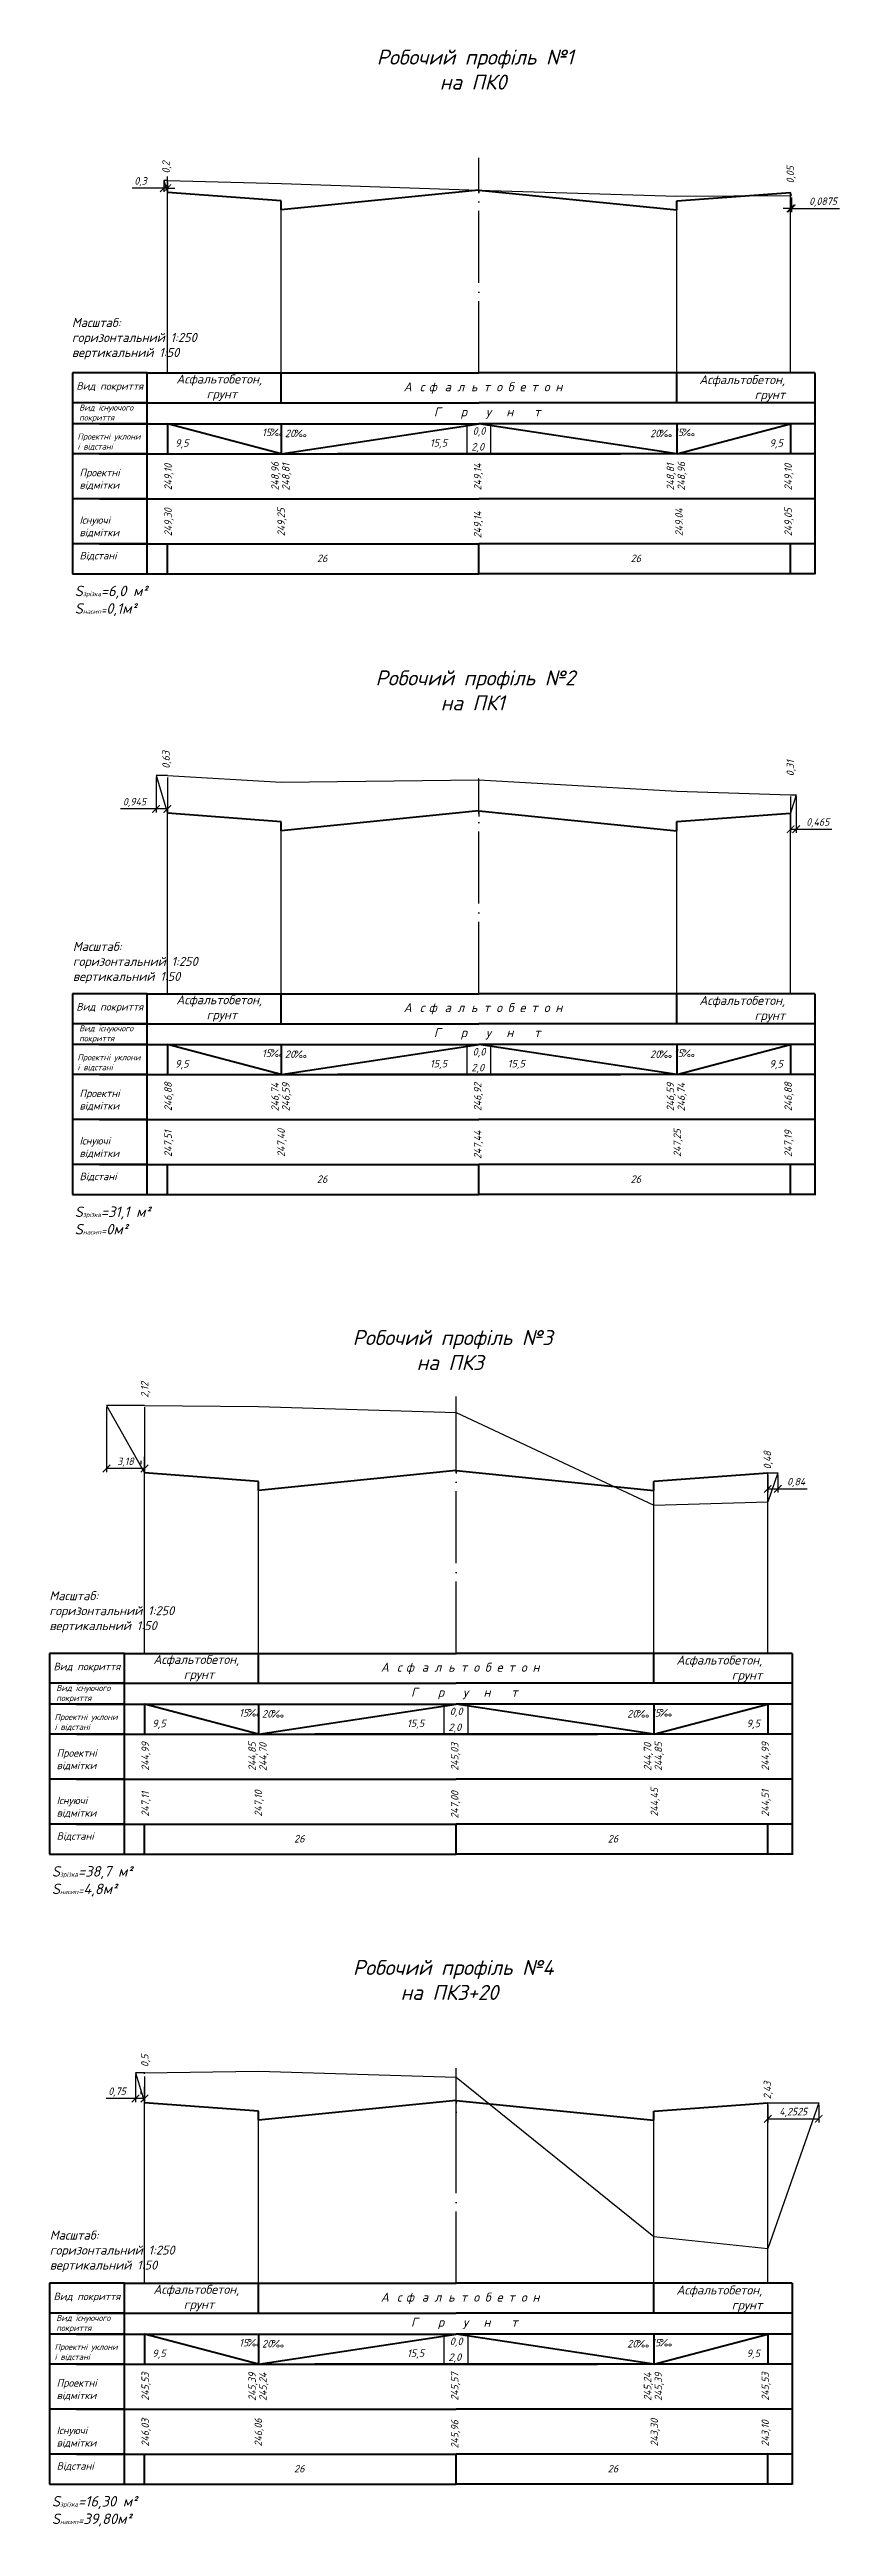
# Model space of a CAD drawing. Header units: millimetres. Extents: x -2825 to 30098, y -1816 to 5947.
# Drawn here: x -2580 to -2316, y -1810 to -984 of the extents above; entities that cross this region are included whole.
import ezdxf

# ---------------------------------------------------------------- set-up
doc = ezdxf.new("R2010")
doc.units = ezdxf.units.MM
doc.linetypes.add('ACAD_ISO04W100', pattern=[30, 24, -3, 0, -3])
doc.layers.add('ІСНУЮЧА', color=80, linetype='Continuous')
doc.styles.add('GOST-2.304_Type-B_italic', font='GOST Common Italic.ttf')
doc.styles.add('Креслярський', font='isocpeui.ttf')
doc.styles.add('профили', font='isocpeui.ttf')
doc.dimstyles.new('Копия(2) ISO-25', dxfattribs={"dimscale": 0, "dimtxt": 2.5, "dimasz": 2.5, "dimexe": 1.25, "dimexo": 0.625, "dimtad": 1, "dimdec": 4, "dimlfac": 0.25, "dimtxsty": 'GOST-2.304_Type-B_italic', "dimblk": 'ARCHTICK', "dimcen": 2.5, "dimadec": 0, "dimazin": 0, "dimtfac": 1, "dimtdec": 4, "dimtmove": 0, "dimatfit": 3, "dimldrblk": 'DOT', "dimfxl": 1, "dimarcsym": 0})

msp = doc.modelspace()

# ---------------------------------------------------------------- texts
at = {"style": 'профили'}
for s, insert, char_height, width, attachment_point in [('\\pi2.549;Робочий профіль №1\\P\\pi23.608;на ПК0  ', (-2473.21604, -983.85523), 5, 70.4919315, 1), ('Масштаб:\\Pгоризонтальний 1:250\\Pвертикальний 1:50', (-2572.39824, -1073.42893), 3, 43.9072312, 1), ('Вид покриття', (-2570.89022, -1094.88441), 2.5, 23.434852, 1), ('\\pi-1.6245;Асфальтобетон, \\P\\pi8.5028;грунт', (-2535.93842, -1092.28658), 3, 28.1668809, 1), ('{\\T2;Асфальтобетон}', (-2461.66742, -1094.88441), 3, 31.499909, 1), ('Асфальтобетон, грунт', (-2334.34355, -1092.49908), 3, 30.4937854, 3), ('Вид існуючого покриття', (-2569.96596, -1102.32013), 2, 23.434852, 1), ('{\\T4;Грунт}', (-2451.57662, -1103.24283), 3, 41.2951675, 1), ('Проектні уклони \\Pі відстані', (-2570.52128, -1111.98959), 2, 27.4808663, 1), ('9,5', (-2537.95194, -1113.89981), 2.5, 4.0301839, 1), ('15{\\fISOCPEUR|b0|i0|c204|p34;‰}', (-2508.94365, -1110.35109), 2.5, 4.0301839, 1), ('20{\\fISOCPEUR|b0|i0|c204|p34;‰}', (-2501.30977, -1110.69241), 2.5, 4.0301839, 1), ('15,5', (-2452.90071, -1113.83731), 2.5, 4.0301839, 1), ('2,0', (-2439.08379, -1115.17348), 2.5, 4.0301839, 1), ('0,0', (-2434.35924, -1109.87647), 2.5, 4.0301839, 3), ('20{\\fISOCPEUR|b0|i0|c204|p34;‰}', (-2371.72592, -1110.69241), 2.5, 4.0301839, 3), ('15{\\fISOCPEUR|b0|i0|c204|p34;‰}', (-2364.09204, -1110.35109), 2.5, 4.0301839, 3), ('9,5', (-2335.08376, -1113.89981), 2.5, 4.0301839, 3), ('Проектні\\Pвідмітки', (-2569.84597, -1123.7494), 2.5, 23.434852, 1), ('Існуючі\\Pвідмітки', (-2569.84597, -1139.59157), 2.5, 23.434852, 1), ('Відстані', (-2569.84597, -1151.48501), 2.5, 23.434852, 1), ('26', (-2490.62417, -1152.38614), 2.5, 4.0301839, 1), ('26', (-2382.41153, -1152.38614), 2.5, 4.0301839, 3), ('\\pi2.1437;Робочий профіль №2\\P\\pi23.924;на ПК1  ', (-2473.21604, -1191.03771), 5, 70.4919315, 1), ('Масштаб:\\Pгоризонтальний 1:250\\Pвертикальний 1:50', (-2572.0753, -1281.66525), 3, 43.9072312, 1), ('Вид покриття', (-2570.89022, -1302.06689), 2.5, 23.434852, 1), ('\\pi-1.6245;Асфальтобетон, \\P\\pi8.5028;грунт', (-2535.93842, -1299.46906), 3, 28.1668809, 1), ('{\\T2;Асфальтобетон}', (-2461.66742, -1302.06689), 3, 31.499909, 1), ('Асфальтобетон, грунт', (-2334.34355, -1299.68156), 3, 30.4937854, 3), ('Вид існуючого покриття', (-2569.96596, -1309.50261), 2, 23.434852, 1), ('{\\T4;Грунт}', (-2451.57662, -1310.42531), 3, 41.2951675, 1), ('Проектні уклони \\Pі відстані', (-2570.52128, -1319.17207), 2, 27.4808663, 1), ('9,5', (-2537.95194, -1321.08229), 2.5, 4.0301839, 1), ('15{\\fISOCPEUR|b0|i0|c204|p34;‰}', (-2508.94365, -1317.53357), 2.5, 4.0301839, 1), ('20{\\fISOCPEUR|b0|i0|c204|p34;‰}', (-2501.30977, -1317.87489), 2.5, 4.0301839, 1), ('15,5', (-2452.90071, -1321.01979), 2.5, 4.0301839, 1), ('2,0', (-2439.08379, -1322.35597), 2.5, 4.0301839, 1), ('0,0', (-2434.35924, -1317.05895), 2.5, 4.0301839, 3), ('15,5', (-2426.94111, -1321.01979), 2.5, 4.0301839, 1), ('20{\\fISOCPEUR|b0|i0|c204|p34;‰}', (-2371.72592, -1317.87489), 2.5, 4.0301839, 3), ('15{\\fISOCPEUR|b0|i0|c204|p34;‰}', (-2364.09204, -1317.53357), 2.5, 4.0301839, 3), ('9,5', (-2335.08376, -1321.08229), 2.5, 4.0301839, 3), ('Проектні\\Pвідмітки', (-2569.84597, -1330.93188), 2.5, 23.434852, 1), ('Існуючі\\Pвідмітки', (-2569.84597, -1346.77405), 2.5, 23.434852, 1), ('Відстані', (-2569.84597, -1358.66749), 2.5, 23.434852, 1), ('26', (-2490.62417, -1359.56862), 2.5, 4.0301839, 1), ('26', (-2382.41153, -1359.56862), 2.5, 4.0301839, 3), ('\\pi2.1456;Робочий профіль №3\\P\\pi23.521;на ПК3  ', (-2480.84978, -1411.19422), 5, 70.4919315, 1), ('Масштаб:\\Pгоризонтальний 1:250\\Pвертикальний 1:50', (-2579.91412, -1498.34761), 3, 43.9072312, 1), ('\\pi-1.6245;Асфальтобетон, \\P\\pi8.5028;грунт', (-2543.57216, -1519.62557), 3, 28.1668809, 1), ('Асфальтобетон, грунт', (-2341.97729, -1519.83808), 3, 30.4937854, 3), ('Вид покриття', (-2578.52396, -1522.2234), 2.5, 23.434852, 1), ('{\\T2;Асфальтобетон}', (-2469.30116, -1522.2234), 3, 31.499909, 1), ('Вид існуючого покриття', (-2577.59971, -1529.65912), 2, 23.434852, 1), ('{\\T4;Грунт}', (-2459.21037, -1530.58182), 3, 41.2951675, 1), ('0,0', (-2441.99299, -1537.21546), 2.5, 4.0301839, 3), ('Проектні уклони \\Pі відстані', (-2578.15502, -1539.32858), 2, 27.4808663, 1), ('9,5', (-2545.58568, -1541.2388), 2.5, 4.0301839, 1), ('15{\\fISOCPEUR|b0|i0|c204|p34;‰}', (-2516.5774, -1537.69008), 2.5, 4.0301839, 1), ('20{\\fISOCPEUR|b0|i0|c204|p34;‰}', (-2508.94352, -1538.0314), 2.5, 4.0301839, 1), ('15,5', (-2460.53445, -1541.1763), 2.5, 4.0301839, 1), ('2,0', (-2446.71753, -1542.51248), 2.5, 4.0301839, 1), ('20{\\fISOCPEUR|b0|i0|c204|p34;‰}', (-2379.35967, -1538.0314), 2.5, 4.0301839, 3), ('15{\\fISOCPEUR|b0|i0|c204|p34;‰}', (-2371.72579, -1537.69008), 2.5, 4.0301839, 3), ('9,5', (-2342.7175, -1541.2388), 2.5, 4.0301839, 3), ('Проектні\\Pвідмітки', (-2577.47972, -1551.08839), 2.5, 23.434852, 1), ('Існуючі\\Pвідмітки', (-2577.47972, -1566.93056), 2.5, 23.434852, 1), ('Відстані', (-2577.47972, -1578.824), 2.5, 23.434852, 1), ('26', (-2498.25791, -1579.72513), 2.5, 4.0301839, 1), ('26', (-2390.04527, -1579.72513), 2.5, 4.0301839, 3), ('\\pi2.2403;Робочий профіль №4\\P\\pi18.17;на ПК3+20  ', (-2480.84978, -1621.42678), 5, 70.4919315, 1), ('Масштаб:\\Pгоризонтальний 1:250\\Pвертикальний 1:50', (-2579.77459, -1711.75916), 3, 43.9072312, 1), ('Вид покриття', (-2578.52396, -1732.45596), 2.5, 23.434852, 1), ('\\pi-1.6245;Асфальтобетон, \\P\\pi8.5028;грунт', (-2543.57216, -1729.85813), 3, 28.1668809, 1), ('{\\T2;Асфальтобетон}', (-2469.30116, -1732.45596), 3, 31.499909, 1), ('Асфальтобетон, грунт', (-2341.97729, -1730.07064), 3, 30.4937854, 3), ('Вид існуючого покриття', (-2577.59971, -1739.89168), 2, 23.434852, 1), ('{\\T4;Грунт}', (-2459.21037, -1740.81438), 3, 41.2951675, 1), ('Проектні уклони \\Pі відстані', (-2578.15502, -1749.56114), 2, 27.4808663, 1), ('9,5', (-2545.58568, -1751.47136), 2.5, 4.0301839, 1), ('15{\\fISOCPEUR|b0|i0|c204|p34;‰}', (-2516.5774, -1747.92264), 2.5, 4.0301839, 1), ('20{\\fISOCPEUR|b0|i0|c204|p34;‰}', (-2508.94352, -1748.26396), 2.5, 4.0301839, 1), ('15,5', (-2460.53445, -1751.40886), 2.5, 4.0301839, 1), ('0,0', (-2441.99299, -1747.44802), 2.5, 4.0301839, 3), ('20{\\fISOCPEUR|b0|i0|c204|p34;‰}', (-2379.35967, -1748.26396), 2.5, 4.0301839, 3), ('15{\\fISOCPEUR|b0|i0|c204|p34;‰}', (-2371.72579, -1747.92264), 2.5, 4.0301839, 3), ('9,5', (-2342.7175, -1751.47136), 2.5, 4.0301839, 3), ('2,0', (-2446.71753, -1752.74504), 2.5, 4.0301839, 1), ('Проектні\\Pвідмітки', (-2577.47972, -1761.32095), 2.5, 23.434852, 1), ('Існуючі\\Pвідмітки', (-2577.47972, -1777.16312), 2.5, 23.434852, 1), ('Відстані', (-2577.47972, -1789.05657), 2.5, 23.434852, 1), ('26', (-2498.25791, -1789.95769), 2.5, 4.0301839, 1), ('26', (-2390.04527, -1789.95769), 2.5, 4.0301839, 3)]:
    msp.add_mtext(s, dxfattribs=dict(at, insert=insert, char_height=char_height, width=width, attachment_point=attachment_point))
at = {"char_height": 2.5, "rotation": 90, "style": 'GOST-2.304_Type-B_italic'}
for s, insert, attachment_point in [('0,2', (-2542.22712, -1025.20565), 1), ('0,05', (-2333.87345, -1028.52835), 1), ('249,10', (-2541.5352, -1130.92286), 1), ('248,96', (-2505.85313, -1130.98536), 1), ('248,81', (-2502.24033, -1130.98536), 1), ('249,14', (-2438.22687, -1130.92286), 1), ('248,81', (-2370.79537, -1130.98536), 7), ('248,96', (-2367.18257, -1130.98536), 7), ('249,10', (-2331.5005, -1130.92286), 7), ('249,30', (-2541.5352, -1146.22461), 1), ('249,25', (-2503.80243, -1146.22461), 1), ('249,14', (-2438.22687, -1146.90478), 1), ('249.04', (-2368.51009, -1146.22461), 7), ('249,05', (-2331.5005, -1146.22461), 7), ('0,63', (-2542.22712, -1223.83309), 1), ('0,31', (-2333.87345, -1226.357), 1), ('246,88', (-2541.5352, -1338.10534), 1), ('246,74', (-2505.85313, -1338.16784), 1), ('246,59', (-2502.24033, -1338.16784), 1), ('246,92', (-2438.22687, -1338.10534), 1), ('246,59', (-2370.79537, -1338.16784), 7), ('246,74', (-2367.18257, -1338.16784), 7), ('246,88', (-2331.5005, -1338.10534), 7), ('247,51', (-2541.5352, -1353.40709), 1), ('247,40', (-2503.80243, -1353.40709), 1), ('247,44', (-2438.22687, -1354.08726), 1), ('247,25', (-2368.51009, -1353.40709), 7), ('247,19', (-2331.5005, -1353.40709), 7), ('2,12', (-2549.32507, -1433.80038), 1), ('0,48', (-2341.5072, -1457.6936), 1), ('244,99', (-2549.16894, -1558.26185), 1), ('244,85', (-2513.48687, -1558.32435), 1), ('244,70', (-2509.87407, -1558.32435), 1), ('245,03', (-2445.86061, -1558.26185), 1), ('244,70', (-2378.42911, -1558.32435), 7), ('244,85', (-2374.81631, -1558.32435), 7), ('244,99', (-2339.13424, -1558.26185), 7), ('247,11', (-2549.16894, -1573.5636), 1), ('247,10', (-2511.43617, -1573.5636), 1), ('247,00', (-2445.86061, -1574.24377), 1), ('244,45', (-2376.14383, -1573.5636), 7), ('244,51', (-2339.13424, -1573.5636), 7), ('0,5', (-2549.32507, -1657.16248), 1), ('2,43', (-2341.5072, -1667.92616), 1), ('245,53', (-2549.16894, -1768.49441), 1), ('245,39', (-2513.48687, -1768.55691), 1), ('245,24', (-2509.87407, -1768.55691), 1), ('245,57', (-2445.86061, -1768.49441), 1), ('245,24', (-2378.42911, -1768.55691), 7), ('245,39', (-2374.81631, -1768.55691), 7), ('245,53', (-2339.13424, -1768.49441), 7), ('246,03', (-2549.16894, -1783.79616), 1), ('246,06', (-2511.43617, -1783.79616), 1), ('245,96', (-2445.86061, -1784.47633), 1), ('243,30', (-2376.14383, -1783.79616), 7), ('243,10', (-2339.13424, -1783.79616), 7)]:
    msp.add_mtext_dynamic_manual_height_columns(s, width=9.353835, gutter_width=12.5, heights=[0], dxfattribs=dict(at, insert=insert, attachment_point=attachment_point))
at = {"color": 1, "char_height": 2.5, "width": 69.4238126, "attachment_point": 1, "style": 'Креслярський'}
for s, insert in [(' {\\H1.4x;S\\H0.42857x;зрізка\\H2.3333x;=6,0\\H0.99998x; м²}\\P {\\H1.4x;S\\H0.42857x;насип}={\\H1.4x;0,1м²}', (-2573.07196, -1162.76837)), (' {\\H1.4x;S\\H0.42857x;зрізка\\H2.3333x;=31,1\\H0.99998x; м²}\\P {\\H1.4x;S\\H0.42857x;насип}={\\H1.4x;0м²}', (-2573.07196, -1369.95086)), (' {\\H1.4x;S\\H0.42857x;зрізка\\H2.3333x;=38,7\\H0.99998x; м²}\\P {\\H1.4x;S\\H0.42857x;насип}={\\H1.4x;4,8м²}', (-2580.7057, -1590.10737)), (' {\\H1.4x;S\\H0.42857x;зрізка\\H2.3333x;=16,30\\H0.99998x; м²}\\P {\\H1.4x;S\\H0.42857x;насип}={\\H1.4x;39,80м²}', (-2580.7057, -1800.33993))]:
    msp.add_mtext(s, dxfattribs=dict(at, insert=insert))

# ---------------------------------------------------------------- blocks, each defined once
blk = doc.blocks.new('_ArchTick')
at = {"color": 0, "linetype": 'ByBlock', "const_width": 0.15}
blk.add_lwpolyline([(-0.5, -0.5), (0.5, 0.5)], dxfattribs=at)
blk = doc.blocks.new('*D743')
at = {"color": 0, "lineweight": -2, "transparency": 16777216}
for p, q in [((-2332.52, -1033.17), (-2332.52, -1038.11)), ((-2332.17, -1033.17), (-2332.17, -1038.11)), ((-2332.52, -1036.86), (-2335.02, -1036.86)), ((-2332.52, -1036.86), (-2332.17, -1036.86)), ((-2332.17, -1036.86), (-2316.21, -1036.86))]:
    blk.add_line(p, q, dxfattribs=at)
at = {"layer": 'Defpoints', "color": 0, "transparency": 16777216}
for p in [(-2332.52, -1032.55), (-2332.17, -1032.55), (-2332.17, -1036.86)]:
    blk.add_point(p, dxfattribs=at)
at = {"color": 0, "lineweight": -2, "transparency": 16777216, "xscale": 2.5, "yscale": 2.5, "zscale": 2.5}
blk.add_blockref('_ArchTick', (-2332.52, -1036.86), dxfattribs=at)
at = {"color": 0, "lineweight": -2, "transparency": 16777216, "xscale": 2.5, "yscale": 2.5, "zscale": 2.5, "rotation": 180}
blk.add_blockref('_ArchTick', (-2332.17, -1036.86), dxfattribs=at)
at = {"color": 0, "transparency": 16777216, "insert": (-2321.69, -1034.74), "char_height": 2.5, "attachment_point": 5, "style": 'GOST-2.304_Type-B_italic'}
blk.add_mtext('0,0875', dxfattribs=at)
blk = doc.blocks.new('_Dot')
at = {"color": 0, "linetype": 'ByBlock', "lineweight": -2}
blk.add_line((-0.5, 0), (-1, 0), dxfattribs=at)
at = {"color": 0, "linetype": 'ByBlock', "const_width": 0.5}
blk.add_lwpolyline([(-0.25, 0, 1), (0.25, 0, 1)], format="xyb", close=True, dxfattribs=at)
blk = doc.blocks.new('*D745')
at = {"color": 0, "lineweight": -2, "transparency": 16777216}
for p, q in [((-2541.72, -1030.08), (-2552.26, -1030.08)), ((-2541.72, -1028.17), (-2541.72, -1031.33)), ((-2540.52, -1030.08), (-2541.72, -1030.08)), ((-2540.52, -1028.17), (-2540.52, -1031.33)), ((-2540.52, -1030.08), (-2538.02, -1030.08))]:
    blk.add_line(p, q, dxfattribs=at)
at = {"layer": 'Defpoints', "color": 0, "transparency": 16777216}
for p in [(-2541.72, -1027.55), (-2541.72, -1030.08), (-2540.52, -1027.55)]:
    blk.add_point(p, dxfattribs=at)
at = {"color": 0, "lineweight": -2, "transparency": 16777216, "xscale": 2.5, "yscale": 2.5, "zscale": 2.5}
blk.add_blockref('_ArchTick', (-2541.72, -1030.08), dxfattribs=at)
at = {"color": 0, "lineweight": -2, "transparency": 16777216, "xscale": 2.5, "yscale": 2.5, "zscale": 2.5, "rotation": 180}
blk.add_blockref('_ArchTick', (-2540.52, -1030.08), dxfattribs=at)
at = {"color": 0, "transparency": 16777216, "insert": (-2549.49, -1027.95), "char_height": 2.5, "attachment_point": 5, "style": 'GOST-2.304_Type-B_italic'}
blk.add_mtext('0,3', dxfattribs=at)
blk = doc.blocks.new('*D747')
at = {"color": 0, "lineweight": -2, "transparency": 16777216}
for p, q in [((-2332.52, -1233.16), (-2332.52, -1245.3)), ((-2330.66, -1233.16), (-2330.66, -1245.3)), ((-2332.52, -1244.05), (-2330.66, -1244.05)), ((-2330.66, -1244.05), (-2318.75, -1244.05))]:
    blk.add_line(p, q, dxfattribs=at)
at = {"layer": 'Defpoints', "color": 0, "transparency": 16777216}
for p in [(-2332.52, -1232.53), (-2330.66, -1232.53), (-2330.66, -1244.05)]:
    blk.add_point(p, dxfattribs=at)
at = {"color": 0, "lineweight": -2, "transparency": 16777216, "xscale": 2.5, "yscale": 2.5, "zscale": 2.5, "rotation": 180}
blk.add_blockref('_ArchTick', (-2332.52, -1244.05), dxfattribs=at)
at = {"color": 0, "lineweight": -2, "transparency": 16777216, "xscale": 2.5, "yscale": 2.5, "zscale": 2.5}
blk.add_blockref('_ArchTick', (-2330.66, -1244.05), dxfattribs=at)
at = {"color": 0, "transparency": 16777216, "insert": (-2323.45, -1241.92), "char_height": 2.5, "attachment_point": 5, "style": 'GOST-2.304_Type-B_italic'}
blk.add_mtext('0,465', dxfattribs=at)
blk = doc.blocks.new('*D746')
at = {"color": 0, "lineweight": -2, "transparency": 16777216}
for p, q in [((-2544.3, -1226.76), (-2544.3, -1238.51)), ((-2540.52, -1226.76), (-2540.52, -1238.51)), ((-2544.3, -1237.26), (-2556.21, -1237.26)), ((-2540.52, -1237.26), (-2544.3, -1237.26))]:
    blk.add_line(p, q, dxfattribs=at)
at = {"layer": 'Defpoints', "color": 0, "transparency": 16777216}
for p in [(-2544.3, -1226.13), (-2540.52, -1226.13), (-2544.3, -1237.26)]:
    blk.add_point(p, dxfattribs=at)
at = {"color": 0, "lineweight": -2, "transparency": 16777216, "xscale": 2.5, "yscale": 2.5, "zscale": 2.5, "rotation": 180}
blk.add_blockref('_ArchTick', (-2544.3, -1237.26), dxfattribs=at)
at = {"color": 0, "lineweight": -2, "transparency": 16777216, "xscale": 2.5, "yscale": 2.5, "zscale": 2.5}
blk.add_blockref('_ArchTick', (-2540.52, -1237.26), dxfattribs=at)
at = {"color": 0, "transparency": 16777216, "insert": (-2551.5, -1235.14), "char_height": 2.5, "attachment_point": 5, "style": 'GOST-2.304_Type-B_italic'}
blk.add_mtext('0,945', dxfattribs=at)
blk = doc.blocks.new('*D749')
at = {"color": 0, "lineweight": -2, "transparency": 16777216}
for p, q in [((-2340.15, -1459.52), (-2340.15, -1465.45)), ((-2336.79, -1459.52), (-2336.79, -1465.45)), ((-2340.15, -1464.2), (-2336.79, -1464.2)), ((-2336.79, -1464.2), (-2327.03, -1464.2))]:
    blk.add_line(p, q, dxfattribs=at)
at = {"layer": 'Defpoints', "color": 0, "transparency": 16777216}
for p in [(-2340.15, -1458.89), (-2336.79, -1458.89), (-2336.79, -1464.2)]:
    blk.add_point(p, dxfattribs=at)
at = {"color": 0, "lineweight": -2, "transparency": 16777216, "xscale": 2.5, "yscale": 2.5, "zscale": 2.5, "rotation": 180}
blk.add_blockref('_ArchTick', (-2340.15, -1464.2), dxfattribs=at)
at = {"color": 0, "lineweight": -2, "transparency": 16777216, "xscale": 2.5, "yscale": 2.5, "zscale": 2.5}
blk.add_blockref('_ArchTick', (-2336.79, -1464.2), dxfattribs=at)
at = {"color": 0, "transparency": 16777216, "insert": (-2330.66, -1462.08), "char_height": 2.5, "attachment_point": 5, "style": 'GOST-2.304_Type-B_italic'}
blk.add_mtext('0,84', dxfattribs=at)
blk = doc.blocks.new('*D748')
at = {"color": 0, "lineweight": -2, "transparency": 16777216}
for p, q in [((-2560.87, -1436.96), (-2560.87, -1458.67)), ((-2548.15, -1436.96), (-2548.15, -1458.67)), ((-2548.15, -1457.42), (-2560.87, -1457.42))]:
    blk.add_line(p, q, dxfattribs=at)
at = {"layer": 'Defpoints', "color": 0, "transparency": 16777216}
for p in [(-2560.87, -1436.34), (-2548.15, -1436.34), (-2560.87, -1457.42)]:
    blk.add_point(p, dxfattribs=at)
at = {"color": 0, "lineweight": -2, "transparency": 16777216, "xscale": 2.5, "yscale": 2.5, "zscale": 2.5, "rotation": 180}
blk.add_blockref('_ArchTick', (-2560.87, -1457.42), dxfattribs=at)
at = {"color": 0, "lineweight": -2, "transparency": 16777216, "xscale": 2.5, "yscale": 2.5, "zscale": 2.5}
blk.add_blockref('_ArchTick', (-2548.15, -1457.42), dxfattribs=at)
at = {"color": 0, "transparency": 16777216, "insert": (-2554.51, -1455.29), "char_height": 2.5, "attachment_point": 5, "style": 'GOST-2.304_Type-B_italic'}
blk.add_mtext('3,18', dxfattribs=at)
blk = doc.blocks.new('*D750')
at = {"color": 0, "lineweight": -2, "transparency": 16777216}
for p, q in [((-2340.15, -1669.75), (-2340.15, -1675.69)), ((-2323.14, -1669.75), (-2323.14, -1675.69)), ((-2340.15, -1674.44), (-2323.14, -1674.44))]:
    blk.add_line(p, q, dxfattribs=at)
at = {"layer": 'Defpoints', "color": 0, "transparency": 16777216}
for p in [(-2340.15, -1669.13), (-2323.14, -1669.13), (-2323.14, -1674.44)]:
    blk.add_point(p, dxfattribs=at)
at = {"color": 0, "lineweight": -2, "transparency": 16777216, "xscale": 2.5, "yscale": 2.5, "zscale": 2.5, "rotation": 180}
blk.add_blockref('_ArchTick', (-2340.15, -1674.44), dxfattribs=at)
at = {"color": 0, "lineweight": -2, "transparency": 16777216, "xscale": 2.5, "yscale": 2.5, "zscale": 2.5}
blk.add_blockref('_ArchTick', (-2323.14, -1674.44), dxfattribs=at)
at = {"color": 0, "transparency": 16777216, "insert": (-2331.65, -1672.31), "char_height": 2.5, "attachment_point": 5, "style": 'GOST-2.304_Type-B_italic'}
blk.add_mtext('4,2525', dxfattribs=at)
blk = doc.blocks.new('*D751')
at = {"color": 0, "lineweight": -2, "transparency": 16777216}
for p, q in [((-2551.15, -1659.75), (-2551.15, -1668.9)), ((-2548.15, -1660.35), (-2548.15, -1668.9)), ((-2551.15, -1667.65), (-2560.99, -1667.65)), ((-2548.15, -1667.65), (-2551.15, -1667.65))]:
    blk.add_line(p, q, dxfattribs=at)
at = {"layer": 'Defpoints', "color": 0, "transparency": 16777216}
for p in [(-2551.15, -1659.12), (-2548.15, -1659.72), (-2551.15, -1667.65)]:
    blk.add_point(p, dxfattribs=at)
at = {"color": 0, "lineweight": -2, "transparency": 16777216, "xscale": 2.5, "yscale": 2.5, "zscale": 2.5, "rotation": 180}
blk.add_blockref('_ArchTick', (-2551.15, -1667.65), dxfattribs=at)
at = {"color": 0, "lineweight": -2, "transparency": 16777216, "xscale": 2.5, "yscale": 2.5, "zscale": 2.5}
blk.add_blockref('_ArchTick', (-2548.15, -1667.65), dxfattribs=at)
at = {"color": 0, "transparency": 16777216, "insert": (-2557.32, -1665.52), "char_height": 2.5, "attachment_point": 5, "style": 'GOST-2.304_Type-B_italic'}
blk.add_mtext('0,75', dxfattribs=at)

# ---------------------------------------------------------------- dimensions: what is measured, and where the dimension line sits
for base, p1, p2, picture, middle in [((-2541.71785, -1030.07794), (-2540.51785, -1027.54914), (-2541.71785, -1027.54914), '*D745', (-2549.48773, -1027.95294)), ((-2332.16785, -1036.8644), (-2332.51785, -1032.54914), (-2332.16785, -1032.54914), '*D743', (-2321.68679, -1034.7394)), ((-2544.29785, -1237.26042), (-2540.51785, -1226.13162), (-2544.29785, -1226.13162), '*D746', (-2551.50145, -1235.13542)), ((-2330.65785, -1244.04688), (-2332.51785, -1232.53162), (-2330.65785, -1232.53162), '*D747', (-2323.45425, -1241.92188)), ((-2560.87159, -1457.41693), (-2548.15159, -1436.3394), (-2560.87159, -1436.3394), '*D748', (-2554.51159, -1455.29193)), ((-2336.79159, -1464.20339), (-2340.15159, -1458.89262), (-2336.79159, -1458.89262), '*D749', (-2330.6628, -1462.07839)), ((-2551.15159, -1667.64949), (-2548.15159, -1659.72069), (-2551.15159, -1659.12069), '*D751', (-2557.32015, -1665.52449)), ((-2323.14159, -1674.43595), (-2340.15159, -1669.12519), (-2323.14159, -1669.12519), '*D750', (-2331.64659, -1672.31095))]:
    dim = msp.add_linear_dim(base=base, p1=p1, p2=p2, dimstyle='Копия(2) ISO-25', override={"dimscale": 1})
    dim.commit()
    dim.dimension.update_dxf_attribs({"geometry": picture, "text_midpoint": middle})

# ---------------------------------------------------------------- linework, layer by layer
at = {"linetype": 'ACAD_ISO04W100'}
for p, q in [((-2436.51785, -1091.75729), (-2436.51785, -1019.98328)), ((-2436.51785, -1091.75729), (-2436.51785, -1019.98328)), ((-2436.51785, -1298.93977), (-2436.51785, -1227.16576)), ((-2436.51785, -1298.93977), (-2436.51785, -1227.16576)), ((-2444.15159, -1519.09628), (-2444.15159, -1447.32227)), ((-2444.15159, -1519.09628), (-2444.15159, -1447.32227)), ((-2444.15159, -1729.32884), (-2444.15159, -1657.55484)), ((-2444.15159, -1729.32884), (-2444.15159, -1657.55484))]:
    msp.add_line(p, q, dxfattribs=at)
at = {"lineweight": 30}
for p, q in [((-2541.71785, -1027.54914), (-2540.51785, -1031.55363)), ((-2332.16785, -1032.54914), (-2332.51785, -1031.55363))]:
    msp.add_line(p, q, dxfattribs=at)
for p, q in [((-2540.51785, -1027.54914), (-2541.71785, -1027.54914)), ((-2541.71785, -1027.54914), (-2541.71785, -1028.63292)), ((-2540.51785, -1091.75729), (-2540.51785, -1026.18914)), ((-2436.51785, -1030.74914), (-2436.51785, -1031.74914)), ((-2332.51785, -1091.75729), (-2332.51785, -1031.55363)), ((-2332.51785, -1033.54914), (-2332.51785, -1032.54914)), ((-2332.51785, -1032.54914), (-2332.16785, -1032.54914)), ((-2502.51785, -1091.81979), (-2502.51785, -1037.34914)), ((-2370.51785, -1091.81979), (-2370.51785, -1034.28664)), ((-2440.51785, -1118.75729), (-2440.51785, -1108.75729)), ((-2432.51785, -1118.75729), (-2432.51785, -1108.75729)), ((-2540.51785, -1226.13162), (-2544.29785, -1226.13162)), ((-2544.29785, -1226.13162), (-2540.51785, -1238.73611)), ((-2540.51785, -1298.93977), (-2540.51785, -1238.73611)), ((-2436.51785, -1237.93162), (-2436.51785, -1238.93162)), ((-2436.51785, -1237.93162), (-2436.51785, -1239.77162)), ((-2436.51785, -1237.93162), (-2436.51785, -1239.53162)), ((-2332.51785, -1232.53162), (-2330.65785, -1232.53162)), ((-2330.65785, -1232.53162), (-2332.51785, -1238.73611)), ((-2332.51785, -1298.93977), (-2332.51785, -1238.73611)), ((-2332.51785, -1240.73162), (-2332.51785, -1239.73162)), ((-2502.51785, -1299.00227), (-2502.51785, -1244.53162)), ((-2370.51785, -1299.00227), (-2370.51785, -1241.46912)), ((-2440.51785, -1325.93977), (-2440.51785, -1315.93977)), ((-2432.51785, -1325.93977), (-2432.51785, -1315.93977)), ((-2548.15159, -1436.3394), (-2560.87159, -1436.3394)), ((-2560.87159, -1436.3394), (-2548.15159, -1458.89262)), ((-2444.15159, -1438.68813), (-2444.15159, -1433.31297)), ((-2444.15159, -1447.32227), (-2444.15159, -1438.68813)), ((-2549.35159, -1454.88813), (-2549.35159, -1455.97191)), ((-2548.15159, -1519.09628), (-2548.15159, -1453.52813)), ((-2444.15159, -1458.08813), (-2444.15159, -1459.08813)), ((-2378.15159, -1519.15878), (-2378.15159, -1461.62563)), ((-2340.15159, -1519.09628), (-2340.15159, -1458.89262)), ((-2340.15159, -1458.89262), (-2336.79159, -1458.89262)), ((-2336.79159, -1458.89262), (-2340.15159, -1468.48813)), ((-2340.15159, -1460.88813), (-2340.15159, -1459.88813)), ((-2510.15159, -1519.15878), (-2510.15159, -1464.68813)), ((-2378.15159, -1478.68813), (-2378.15159, -1469.68813)), ((-2448.15159, -1546.09628), (-2448.15159, -1536.09628)), ((-2440.15159, -1546.09628), (-2440.15159, -1536.09628)), ((-2548.15159, -1659.12069), (-2551.15159, -1659.12069)), ((-2551.15159, -1659.12069), (-2548.15159, -1668.89949)), ((-2548.15159, -1659.42069), (-2548.15159, -1658.82069)), ((-2444.15159, -1679.72069), (-2444.15159, -1660.52069)), ((-2549.35159, -1665.12069), (-2549.35159, -1666.20447)), ((-2548.15159, -1729.32884), (-2548.15159, -1663.76069)), ((-2444.15159, -1668.32069), (-2444.15159, -1669.32069)), ((-2340.15159, -1729.32884), (-2340.15159, -1669.12519)), ((-2340.15159, -1669.12519), (-2336.79159, -1669.12519)), ((-2340.15159, -1669.12519), (-2323.14159, -1669.12519)), ((-2323.14159, -1669.12519), (-2340.15159, -1717.72069)), ((-2510.15159, -1729.39134), (-2510.15159, -1674.92069)), ((-2378.15159, -1729.39134), (-2378.15159, -1671.85819)), ((-2340.15159, -1671.12069), (-2340.15159, -1670.12069)), ((-2378.15159, -1688.92069), (-2378.15159, -1679.92069)), ((-2378.15159, -1719.72069), (-2378.15159, -1713.72069)), ((-2340.15159, -1719.72069), (-2340.15159, -1717.72069)), ((-2448.15159, -1756.32884), (-2448.15159, -1746.32884)), ((-2440.15159, -1756.32884), (-2440.15159, -1746.32884))]:
    msp.add_line(p, q)
at = {"lineweight": 50}
for p, q in [((-2502.51785, -1034.34914), (-2540.51785, -1031.55363)), ((-2436.51785, -1030.74914), (-2502.51785, -1037.34914)), ((-2436.51785, -1030.74914), (-2370.51785, -1037.34914)), ((-2370.51785, -1034.28664), (-2332.51785, -1031.55363)), ((-2502.51785, -1037.34914), (-2502.51785, -1034.34914)), ((-2370.51785, -1037.34914), (-2370.51785, -1034.34914)), ((-2547.22034, -1091.75729), (-2572.22034, -1091.75729)), ((-2572.22034, -1091.75729), (-2572.22034, -1158.75729)), ((-2547.22034, -1101.75729), (-2547.22034, -1091.75729)), ((-2547.22034, -1091.75729), (-2436.51785, -1091.75729)), ((-2502.51785, -1101.81979), (-2502.51785, -1091.81979)), ((-2324.39874, -1091.75729), (-2436.51785, -1091.75729)), ((-2370.51785, -1101.75729), (-2370.51785, -1091.75729)), ((-2324.39874, -1091.75729), (-2324.39874, -1158.94136)), ((-2547.22034, -1101.75729), (-2572.22034, -1101.75729)), ((-2563.17842, -1101.75729), (-2436.51785, -1101.75729)), ((-2547.22034, -1108.75729), (-2547.22034, -1101.75729)), ((-2324.39874, -1101.75729), (-2436.51785, -1101.75729)), ((-2547.22034, -1108.75729), (-2572.22034, -1108.75729)), ((-2563.17842, -1108.75729), (-2436.51785, -1108.75729)), ((-2547.22034, -1118.75729), (-2547.22034, -1108.75729)), ((-2502.51785, -1118.75729), (-2540.51785, -1108.75729)), ((-2540.51785, -1108.75729), (-2540.51785, -1118.75729)), ((-2502.51785, -1108.75729), (-2502.51785, -1118.75729)), ((-2502.51785, -1118.75729), (-2436.51785, -1108.75729)), ((-2324.39874, -1108.75729), (-2436.51785, -1108.75729)), ((-2370.51785, -1118.75729), (-2436.51785, -1108.75729)), ((-2370.51785, -1108.75729), (-2370.51785, -1118.75729)), ((-2370.51785, -1118.75729), (-2332.51785, -1108.75729)), ((-2332.51785, -1108.75729), (-2332.51785, -1118.75729)), ((-2547.22034, -1118.75729), (-2572.22034, -1118.75729)), ((-2563.17842, -1118.75729), (-2436.51785, -1118.75729)), ((-2547.22034, -1133.75729), (-2547.22034, -1118.75729)), ((-2459.71785, -1118.75729), (-2483.71785, -1118.75729)), ((-2436.51785, -1118.75729), (-2459.71785, -1118.75729)), ((-2324.39874, -1118.75729), (-2436.51785, -1118.75729)), ((-2436.51785, -1118.75729), (-2413.31785, -1118.75729)), ((-2413.31785, -1118.75729), (-2389.31785, -1118.75729)), ((-2547.22034, -1133.75729), (-2572.22034, -1133.75729)), ((-2563.17842, -1133.75729), (-2436.51785, -1133.75729)), ((-2547.22034, -1148.75729), (-2547.22034, -1133.75729)), ((-2324.39874, -1133.75729), (-2436.51785, -1133.75729)), ((-2547.22034, -1148.75729), (-2572.22034, -1148.75729)), ((-2563.17842, -1148.75729), (-2436.51785, -1148.75729)), ((-2547.22034, -1158.75729), (-2547.22034, -1148.75729)), ((-2540.51785, -1158.75729), (-2540.51785, -1148.75729)), ((-2436.51785, -1158.75729), (-2436.51785, -1148.75729)), ((-2324.39874, -1148.75729), (-2436.51785, -1148.75729)), ((-2436.51785, -1158.75729), (-2436.51785, -1148.75729)), ((-2332.51785, -1158.75729), (-2332.51785, -1148.75729)), ((-2572.22034, -1158.75729), (-2547.22034, -1158.75729)), ((-2563.17842, -1158.75729), (-2436.51785, -1158.75729)), ((-2536.51785, -1158.75729), (-2436.51785, -1158.75729)), ((-2336.51785, -1158.75729), (-2436.51785, -1158.75729)), ((-2324.39874, -1158.75729), (-2436.51785, -1158.75729)), ((-2502.51785, -1241.53162), (-2540.51785, -1238.73611)), ((-2436.51785, -1237.93162), (-2502.51785, -1244.53162)), ((-2436.51785, -1237.93162), (-2370.51785, -1244.53162)), ((-2370.51785, -1241.46912), (-2332.51785, -1238.73611)), ((-2502.51785, -1244.53162), (-2502.51785, -1241.53162)), ((-2370.51785, -1244.53162), (-2370.51785, -1241.53162)), ((-2547.22034, -1298.93977), (-2572.22034, -1298.93977)), ((-2572.22034, -1298.93977), (-2572.22034, -1365.93977)), ((-2547.22034, -1308.93977), (-2547.22034, -1298.93977)), ((-2547.22034, -1298.93977), (-2436.51785, -1298.93977)), ((-2502.51785, -1309.00227), (-2502.51785, -1299.00227)), ((-2324.39874, -1298.93977), (-2436.51785, -1298.93977)), ((-2370.51785, -1308.93977), (-2370.51785, -1298.93977)), ((-2324.39874, -1298.93977), (-2324.39874, -1366.12385)), ((-2547.22034, -1308.93977), (-2572.22034, -1308.93977)), ((-2563.17842, -1308.93977), (-2436.51785, -1308.93977)), ((-2547.22034, -1315.93977), (-2547.22034, -1308.93977)), ((-2324.39874, -1308.93977), (-2436.51785, -1308.93977)), ((-2547.22034, -1315.93977), (-2572.22034, -1315.93977)), ((-2563.17842, -1315.93977), (-2436.51785, -1315.93977)), ((-2547.22034, -1325.93977), (-2547.22034, -1315.93977)), ((-2502.51785, -1325.93977), (-2540.51785, -1315.93977)), ((-2540.51785, -1315.93977), (-2540.51785, -1325.93977)), ((-2502.51785, -1315.93977), (-2502.51785, -1325.93977)), ((-2502.51785, -1325.93977), (-2436.51785, -1315.93977)), ((-2324.39874, -1315.93977), (-2436.51785, -1315.93977)), ((-2370.51785, -1325.93977), (-2436.51785, -1315.93977)), ((-2370.51785, -1315.93977), (-2370.51785, -1325.93977)), ((-2370.51785, -1325.93977), (-2332.51785, -1315.93977)), ((-2332.51785, -1315.93977), (-2332.51785, -1325.93977)), ((-2547.22034, -1325.93977), (-2572.22034, -1325.93977)), ((-2563.17842, -1325.93977), (-2436.51785, -1325.93977)), ((-2547.22034, -1340.93977), (-2547.22034, -1325.93977)), ((-2459.71785, -1325.93977), (-2483.71785, -1325.93977)), ((-2436.51785, -1325.93977), (-2459.71785, -1325.93977)), ((-2324.39874, -1325.93977), (-2436.51785, -1325.93977)), ((-2436.51785, -1325.93977), (-2413.31785, -1325.93977)), ((-2413.31785, -1325.93977), (-2389.31785, -1325.93977)), ((-2547.22034, -1340.93977), (-2572.22034, -1340.93977)), ((-2563.17842, -1340.93977), (-2436.51785, -1340.93977)), ((-2547.22034, -1355.93977), (-2547.22034, -1340.93977)), ((-2324.39874, -1340.93977), (-2436.51785, -1340.93977)), ((-2547.22034, -1355.93977), (-2572.22034, -1355.93977)), ((-2563.17842, -1355.93977), (-2436.51785, -1355.93977)), ((-2547.22034, -1365.93977), (-2547.22034, -1355.93977)), ((-2540.51785, -1365.93977), (-2540.51785, -1355.93977)), ((-2436.51785, -1365.93977), (-2436.51785, -1355.93977)), ((-2324.39874, -1355.93977), (-2436.51785, -1355.93977)), ((-2436.51785, -1365.93977), (-2436.51785, -1355.93977)), ((-2332.51785, -1365.93977), (-2332.51785, -1355.93977)), ((-2572.22034, -1365.93977), (-2547.22034, -1365.93977)), ((-2563.17842, -1365.93977), (-2436.51785, -1365.93977)), ((-2536.51785, -1365.93977), (-2436.51785, -1365.93977)), ((-2336.51785, -1365.93977), (-2436.51785, -1365.93977)), ((-2324.39874, -1365.93977), (-2436.51785, -1365.93977)), ((-2510.15159, -1461.68813), (-2548.15159, -1458.89262)), ((-2444.15159, -1458.08813), (-2510.15159, -1464.68813)), ((-2510.15159, -1464.68813), (-2510.15159, -1461.68813)), ((-2444.15159, -1458.08813), (-2378.15159, -1464.68813)), ((-2378.15159, -1461.62563), (-2340.15159, -1458.89262)), ((-2378.15159, -1464.68813), (-2378.15159, -1461.68813)), ((-2554.85408, -1519.09628), (-2579.85408, -1519.09628)), ((-2579.85408, -1519.09628), (-2579.85408, -1586.09628)), ((-2554.85408, -1529.09628), (-2554.85408, -1519.09628)), ((-2554.85408, -1519.09628), (-2444.15159, -1519.09628)), ((-2510.15159, -1529.15878), (-2510.15159, -1519.15878)), ((-2332.03248, -1519.09628), (-2444.15159, -1519.09628)), ((-2378.15159, -1529.09628), (-2378.15159, -1519.09628)), ((-2332.03248, -1519.09628), (-2332.03248, -1586.28036)), ((-2554.85408, -1529.09628), (-2579.85408, -1529.09628)), ((-2570.81216, -1529.09628), (-2444.15159, -1529.09628)), ((-2554.85408, -1536.09628), (-2554.85408, -1529.09628)), ((-2332.03248, -1529.09628), (-2444.15159, -1529.09628)), ((-2554.85408, -1536.09628), (-2579.85408, -1536.09628)), ((-2570.81216, -1536.09628), (-2444.15159, -1536.09628)), ((-2554.85408, -1546.09628), (-2554.85408, -1536.09628)), ((-2510.15159, -1546.09628), (-2548.15159, -1536.09628)), ((-2548.15159, -1536.09628), (-2548.15159, -1546.09628)), ((-2510.15159, -1536.09628), (-2510.15159, -1546.09628)), ((-2510.15159, -1546.09628), (-2444.15159, -1536.09628)), ((-2332.03248, -1536.09628), (-2444.15159, -1536.09628)), ((-2378.15159, -1546.09628), (-2444.15159, -1536.09628)), ((-2378.15159, -1536.09628), (-2378.15159, -1546.09628)), ((-2378.15159, -1546.09628), (-2340.15159, -1536.09628)), ((-2340.15159, -1536.09628), (-2340.15159, -1546.09628)), ((-2554.85408, -1546.09628), (-2579.85408, -1546.09628)), ((-2570.81216, -1546.09628), (-2444.15159, -1546.09628)), ((-2554.85408, -1561.09628), (-2554.85408, -1546.09628)), ((-2467.35159, -1546.09628), (-2491.35159, -1546.09628)), ((-2444.15159, -1546.09628), (-2467.35159, -1546.09628)), ((-2332.03248, -1546.09628), (-2444.15159, -1546.09628)), ((-2444.15159, -1546.09628), (-2420.95159, -1546.09628)), ((-2420.95159, -1546.09628), (-2396.95159, -1546.09628)), ((-2554.85408, -1561.09628), (-2579.85408, -1561.09628)), ((-2570.81216, -1561.09628), (-2444.15159, -1561.09628)), ((-2554.85408, -1576.09628), (-2554.85408, -1561.09628)), ((-2332.03248, -1561.09628), (-2444.15159, -1561.09628)), ((-2554.85408, -1576.09628), (-2579.85408, -1576.09628)), ((-2570.81216, -1576.09628), (-2444.15159, -1576.09628)), ((-2554.85408, -1586.09628), (-2554.85408, -1576.09628)), ((-2548.15159, -1586.09628), (-2548.15159, -1576.09628)), ((-2444.15159, -1586.09628), (-2444.15159, -1576.09628)), ((-2332.03248, -1576.09628), (-2444.15159, -1576.09628)), ((-2444.15159, -1586.09628), (-2444.15159, -1576.09628)), ((-2340.15159, -1586.09628), (-2340.15159, -1576.09628)), ((-2579.85408, -1586.09628), (-2554.85408, -1586.09628)), ((-2570.81216, -1586.09628), (-2444.15159, -1586.09628)), ((-2544.15159, -1586.09628), (-2444.15159, -1586.09628)), ((-2344.15159, -1586.09628), (-2444.15159, -1586.09628)), ((-2332.03248, -1586.09628), (-2444.15159, -1586.09628)), ((-2510.15159, -1671.92069), (-2548.15159, -1669.12519)), ((-2444.15159, -1668.32069), (-2510.15159, -1674.92069)), ((-2444.15159, -1668.32069), (-2378.15159, -1674.92069)), ((-2378.15159, -1671.85819), (-2340.15159, -1669.12519)), ((-2510.15159, -1674.92069), (-2510.15159, -1671.92069)), ((-2378.15159, -1674.92069), (-2378.15159, -1671.92069)), ((-2554.85408, -1729.32884), (-2579.85408, -1729.32884)), ((-2579.85408, -1729.32884), (-2579.85408, -1796.32884)), ((-2554.85408, -1739.32884), (-2554.85408, -1729.32884)), ((-2554.85408, -1729.32884), (-2444.15159, -1729.32884)), ((-2510.15159, -1739.39134), (-2510.15159, -1729.39134)), ((-2332.03248, -1729.32884), (-2444.15159, -1729.32884)), ((-2378.15159, -1739.32884), (-2378.15159, -1729.32884)), ((-2332.03248, -1729.32884), (-2332.03248, -1796.51292)), ((-2554.85408, -1739.32884), (-2579.85408, -1739.32884)), ((-2570.81216, -1739.32884), (-2444.15159, -1739.32884)), ((-2554.85408, -1746.32884), (-2554.85408, -1739.32884)), ((-2332.03248, -1739.32884), (-2444.15159, -1739.32884)), ((-2554.85408, -1746.32884), (-2579.85408, -1746.32884)), ((-2570.81216, -1746.32884), (-2444.15159, -1746.32884)), ((-2554.85408, -1756.32884), (-2554.85408, -1746.32884)), ((-2510.15159, -1756.32884), (-2548.15159, -1746.32884)), ((-2548.15159, -1746.32884), (-2548.15159, -1756.32884)), ((-2510.15159, -1746.32884), (-2510.15159, -1756.32884)), ((-2510.15159, -1756.32884), (-2444.15159, -1746.32884)), ((-2332.03248, -1746.32884), (-2444.15159, -1746.32884)), ((-2378.15159, -1756.32884), (-2444.15159, -1746.32884)), ((-2378.15159, -1746.32884), (-2378.15159, -1756.32884)), ((-2378.15159, -1756.32884), (-2340.15159, -1746.32884)), ((-2340.15159, -1746.32884), (-2340.15159, -1756.32884)), ((-2554.85408, -1756.32884), (-2579.85408, -1756.32884)), ((-2570.81216, -1756.32884), (-2444.15159, -1756.32884)), ((-2554.85408, -1771.32884), (-2554.85408, -1756.32884)), ((-2467.35159, -1756.32884), (-2491.35159, -1756.32884)), ((-2444.15159, -1756.32884), (-2467.35159, -1756.32884)), ((-2332.03248, -1756.32884), (-2444.15159, -1756.32884)), ((-2444.15159, -1756.32884), (-2420.95159, -1756.32884)), ((-2420.95159, -1756.32884), (-2396.95159, -1756.32884)), ((-2554.85408, -1771.32884), (-2579.85408, -1771.32884)), ((-2570.81216, -1771.32884), (-2444.15159, -1771.32884)), ((-2554.85408, -1786.32884), (-2554.85408, -1771.32884)), ((-2332.03248, -1771.32884), (-2444.15159, -1771.32884)), ((-2554.85408, -1786.32884), (-2579.85408, -1786.32884)), ((-2570.81216, -1786.32884), (-2444.15159, -1786.32884)), ((-2554.85408, -1796.32884), (-2554.85408, -1786.32884)), ((-2548.15159, -1796.32884), (-2548.15159, -1786.32884)), ((-2444.15159, -1796.32884), (-2444.15159, -1786.32884)), ((-2332.03248, -1786.32884), (-2444.15159, -1786.32884)), ((-2444.15159, -1796.32884), (-2444.15159, -1786.32884)), ((-2340.15159, -1796.32884), (-2340.15159, -1786.32884)), ((-2579.85408, -1796.32884), (-2554.85408, -1796.32884)), ((-2570.81216, -1796.32884), (-2444.15159, -1796.32884)), ((-2544.15159, -1796.32884), (-2444.15159, -1796.32884)), ((-2344.15159, -1796.32884), (-2444.15159, -1796.32884)), ((-2332.03248, -1796.32884), (-2444.15159, -1796.32884))]:
    msp.add_line(p, q, dxfattribs=at)
at = {"layer": 'ІСНУЮЧА'}
for p, q in [((-2540.51785, -1027.54914), (-2502.38369, -1028.54914)), ((-2502.38369, -1028.54914), (-2436.51785, -1030.74914)), ((-2436.51785, -1030.74914), (-2370.51785, -1032.74914)), ((-2370.51785, -1032.74914), (-2332.51785, -1032.54914)), ((-2540.51785, -1226.13162), (-2502.51785, -1228.33162)), ((-2502.51785, -1228.33162), (-2436.51785, -1227.53162)), ((-2436.51785, -1227.53162), (-2370.51785, -1231.33162)), ((-2370.51785, -1231.33162), (-2332.51785, -1232.53162)), ((-2548.15159, -1436.3394), (-2510.15159, -1436.68813)), ((-2510.15159, -1436.68813), (-2444.15159, -1438.68813)), ((-2444.15159, -1438.68813), (-2378.15159, -1469.68813)), ((-2378.15159, -1469.68813), (-2340.15159, -1468.48813)), ((-2548.15159, -1659.12069), (-2510.15159, -1658.52069)), ((-2510.15159, -1658.52069), (-2444.15159, -1660.52069)), ((-2444.15159, -1660.52069), (-2378.15159, -1713.72069)), ((-2378.15159, -1713.72069), (-2340.15159, -1717.72069))]:
    msp.add_line(p, q, dxfattribs=at)

msp.set_redraw_order([(e.dxf.handle, doc.entitydb.next_handle()) for e in msp.query("TEXT MTEXT ATTDEF DIMENSION ARC_DIMENSION")])  # texts and dimensions are drawn at this point

doc.saveas('drawing.dxf')
